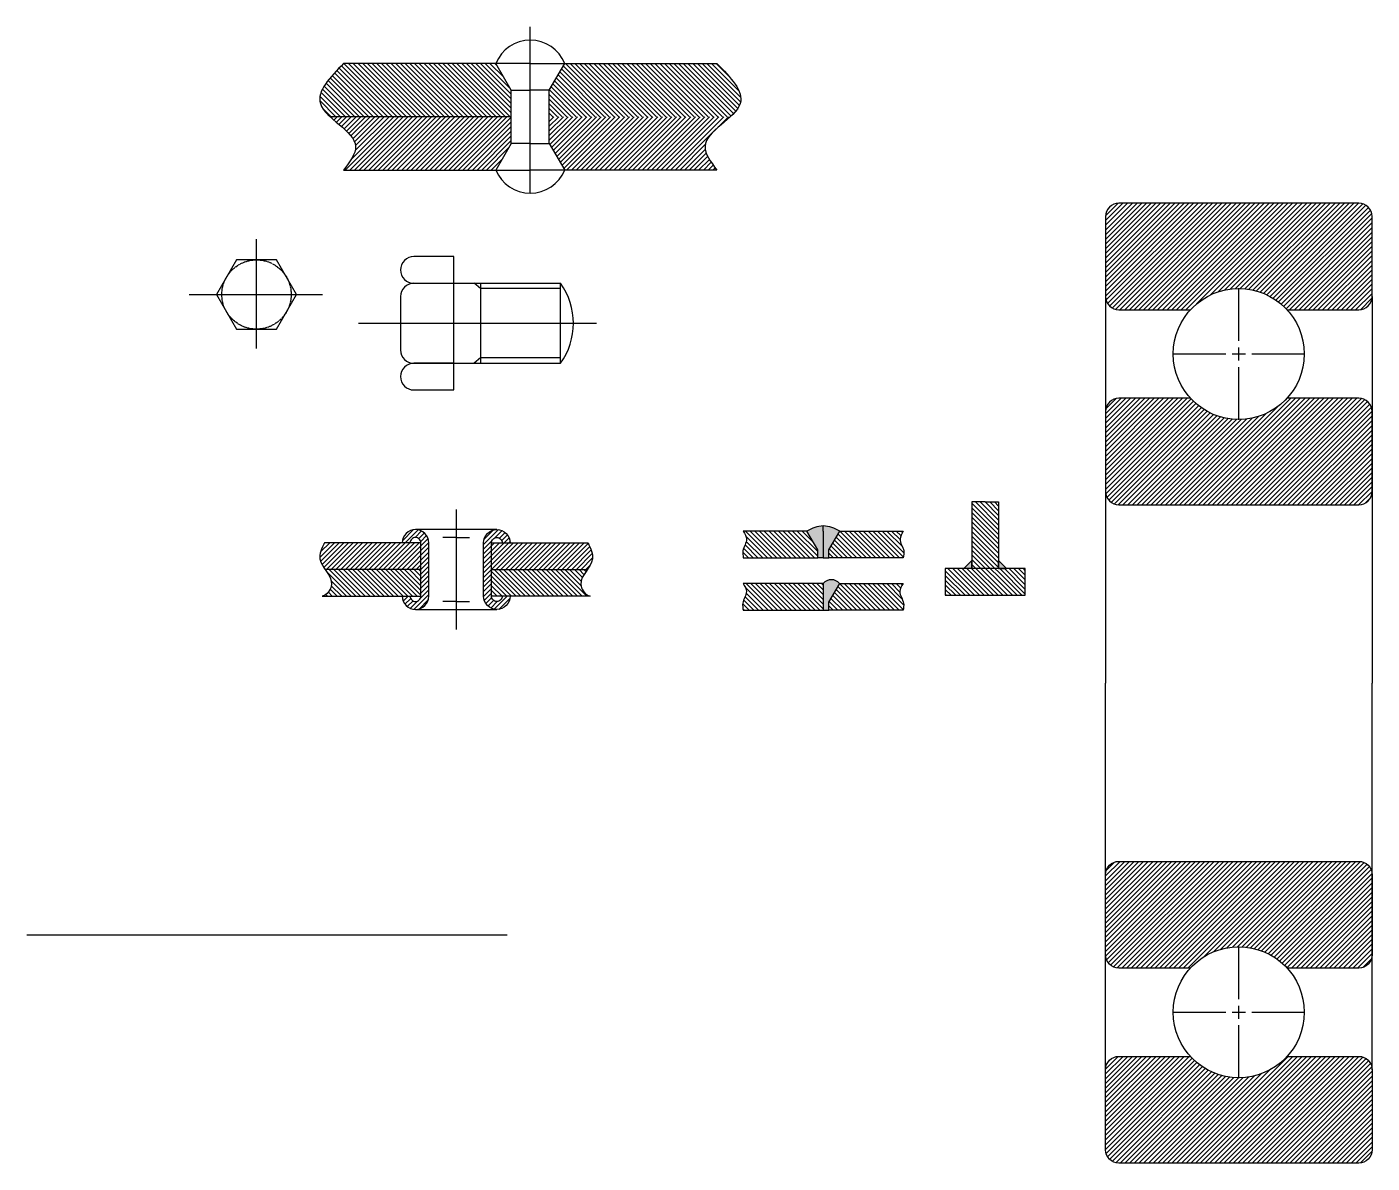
# Model space of a CAD drawing. Header units: inches. Extents: x 166 to 1091, y 1 to 427.
# Drawn here: x 166 to 670, y 1 to 427 of the extents above; entities that cross this region are included whole.
import ezdxf

# ---------------------------------------------------------------- set-up
doc = ezdxf.new("R2010")
doc.units = ezdxf.units.IN
doc.header["$MEASUREMENT"] = 0
doc.linetypes.add('CENTER2', pattern=[1.125, 0.75, -0.125, 0.125, -0.125])
doc.layers.get('0').update_dxf_attribs({"color": 1})
for name, color, linetype in [('kreskowanie', 254, 'Continuous'), ('linia_konczace', 2, 'Continuous'), ('osie', 8, 'CENTER2'), ('spoiny', 3, 'Continuous')]:
    doc.layers.add(name, color=color, linetype=linetype)
doc.layers.add('wyniarowanie', color=9, linetype='Continuous', lineweight=30)
pattern_1 = [(45, (356.0022, 94.336), (-0.8838835, 0.8838835), [])]

# ---------------------------------------------------------------- blocks, each defined once
blk = doc.blocks.new('*U1')
at = {"layer": 'osie', "color": 0, "linetype": 'CENTER2', "transparency": 16777216}
for p, q in [((0, 4.91), (0, 24.68)), ((-24.68, 0), (-4.91, 0)), ((4.91, 0), (24.68, 0)), ((0, -24.68), (0, -4.91))]:
    blk.add_line(p, q, dxfattribs=at)
at = {"layer": 'osie', "color": 0, "linetype": 'Continuous', "transparency": 16777216}
for p, q in [((-2.46, 0), (2.46, 0)), ((0, -2.46), (0, 2.46))]:
    blk.add_line(p, q, dxfattribs=at)
blk = doc.blocks.new('*U2')
at = {"layer": 'osie', "color": 0, "linetype": 'CENTER2', "transparency": 16777216}
for p, q in [((0, 4.91), (0, 24.68)), ((-24.68, 0), (-4.91, 0)), ((4.91, 0), (24.68, 0)), ((0, -24.68), (0, -4.91))]:
    blk.add_line(p, q, dxfattribs=at)
at = {"layer": 'osie', "color": 0, "linetype": 'Continuous', "transparency": 16777216}
for p, q in [((-2.46, 0), (2.46, 0)), ((0, -2.46), (0, 2.46))]:
    blk.add_line(p, q, dxfattribs=at)
blk = doc.blocks.new('*U3')
at = {"layer": 'osie', "color": 0, "linetype": 'CENTER2', "transparency": 16777216}
for p, q in [((0, 4.91), (0, 24.68)), ((-24.68, 0), (-4.91, 0)), ((4.91, 0), (24.68, 0)), ((0, -24.68), (0, -4.91))]:
    blk.add_line(p, q, dxfattribs=at)
at = {"layer": 'osie', "color": 0, "linetype": 'Continuous', "transparency": 16777216}
for p, q in [((-2.46, 0), (2.46, 0)), ((0, -2.46), (0, 2.46))]:
    blk.add_line(p, q, dxfattribs=at)
blk = doc.blocks.new('*U4')
at = {"layer": 'osie', "color": 0, "linetype": 'CENTER2', "transparency": 16777216}
for p, q in [((0, 4.91), (0, 24.68)), ((-24.68, 0), (-4.91, 0)), ((4.91, 0), (24.68, 0)), ((0, -24.68), (0, -4.91))]:
    blk.add_line(p, q, dxfattribs=at)
at = {"layer": 'osie', "color": 0, "linetype": 'Continuous', "transparency": 16777216}
for p, q in [((-2.46, 0), (2.46, 0)), ((0, -2.46), (0, 2.46))]:
    blk.add_line(p, q, dxfattribs=at)
blk = doc.blocks.new('*U5')
at = {"layer": 'osie', "color": 0, "linetype": 'CENTER2', "transparency": 16777216}
for p, q in [((0, 4.91), (0, 24.68)), ((-24.68, 0), (-4.91, 0)), ((4.91, 0), (24.68, 0)), ((0, -24.68), (0, -4.91))]:
    blk.add_line(p, q, dxfattribs=at)
at = {"layer": 'osie', "color": 0, "linetype": 'Continuous', "transparency": 16777216}
for p, q in [((-2.46, 0), (2.46, 0)), ((0, -2.46), (0, 2.46))]:
    blk.add_line(p, q, dxfattribs=at)
blk = doc.blocks.new('*U6')
at = {"layer": 'osie', "color": 0, "linetype": 'CENTER2', "transparency": 16777216}
for p, q in [((0, 4.91), (0, 24.68)), ((-24.68, 0), (-4.91, 0)), ((4.91, 0), (24.68, 0)), ((0, -24.68), (0, -4.91))]:
    blk.add_line(p, q, dxfattribs=at)
at = {"layer": 'osie', "color": 0, "linetype": 'Continuous', "transparency": 16777216}
for p, q in [((-2.46, 0), (2.46, 0)), ((0, -2.46), (0, 2.46))]:
    blk.add_line(p, q, dxfattribs=at)

msp = doc.modelspace()

# ---------------------------------------------------------------- hatches: boundary and pattern name
at = {"layer": 'kreskowanie'}
h = msp.add_hatch(dxfattribs=at)
h.set_pattern_fill('ANSI31', color=256, scale=10, angle=90)
h.paths.add_polyline_path([(530.26, 249.13), (525.26, 249.13), (520.26, 249.13), (520.26, 224.13), (530.26, 224.13)])
h.paths.add_polyline_path([(540.26, 224.13), (510.26, 224.13), (510.26, 214.13), (540.26, 214.13)])
h = msp.add_hatch(dxfattribs=at)
h.set_pattern_fill('ANSI31', color=256, scale=10)
h.set_pattern_definition([(45, (260.1574, 28.9688), (-0.8838835, 0.8838835), [])])
edge = h.paths.add_edge_path()
edge.add_line((313.59, 233.81), (277.41, 233.81))
edge.add_spline(control_points=[(277.41, 233.81), (276.42, 231.74), (274.72, 228.22), (276.79, 225.11), (277.68, 223.81)], knot_values=[0, 0, 0, 0, 6.290185, 10.726223, 10.726223, 10.726223, 10.726223], degree=3, periodic=0)
edge.add_line((277.68, 223.81), (313.59, 223.81))
edge.add_line((313.59, 223.81), (313.59, 233.81))
edge = h.paths.add_edge_path()
edge.add_spline(control_points=[(376, 223.81), (376.89, 225.11), (378.96, 228.22), (377.26, 231.74), (376.27, 233.81)], knot_values=[0, 0, 0, 0, 4.436038, 10.726223, 10.726223, 10.726223, 10.726223], degree=3, periodic=0)
edge.add_line((376.27, 233.81), (340.09, 233.81))
edge.add_line((340.09, 233.81), (340.09, 223.81))
edge.add_line((340.09, 223.81), (376, 223.81))
h.paths.add_polyline_path([(342.09, 235.81, -0.414214), (344.09, 233.81), (347.09, 233.81, 0.414214), (342.09, 238.81, 0.414214), (337.09, 233.81), (337.09, 213.81, 0.414214), (342.09, 208.81, 0.414214), (347.09, 213.81), (344.09, 213.81, -0.414214), (342.09, 211.81, -0.414214), (340.09, 213.81), (340.09, 233.81, -0.414214)])
h.paths.add_polyline_path([(316.59, 233.81, 0.414214), (311.59, 238.81, 0.414214), (306.59, 233.81), (309.59, 233.81, -0.414214), (311.59, 235.81, -0.414214), (313.59, 233.81), (313.59, 213.81, -0.414214), (311.59, 211.81, -0.414214), (309.59, 213.81), (306.59, 213.81, 0.414214), (311.59, 208.81, 0.414214), (316.59, 213.81)])
h = msp.add_hatch(dxfattribs=at)
h.set_pattern_fill('ANSI31', color=256, scale=10, angle=90)
edge = h.paths.add_edge_path()
edge.add_line((458.31, 238.2), (434.51, 238.2))
edge.add_spline(control_points=[(434.51, 238.2), (435.11, 237.21), (436.56, 234.81), (433.97, 231.51), (434.37, 229.08), (434.51, 228.2)], knot_values=[0, 0, 0, 0, 3.20688, 7.814348, 10.451169, 10.451169, 10.451169, 10.451169], degree=3, periodic=0)
edge.add_line((434.51, 228.2), (462.4, 228.2))
edge.add_line((462.4, 228.2), (462.4, 231.2))
edge.add_line((462.4, 231.2), (458.31, 238.2))
h = msp.add_hatch(dxfattribs=at)
h.set_pattern_fill('ANSI31', color=256, scale=10, angle=90)
edge = h.paths.add_edge_path()
edge.add_spline(control_points=[(494.51, 228.2), (494.66, 229.08), (495.06, 231.51), (492.46, 234.81), (493.92, 237.21), (494.51, 238.2)], knot_values=[0, 0, 0, 0, 2.636821, 7.244289, 10.451169, 10.451169, 10.451169, 10.451169], degree=3, periodic=0)
edge.add_line((494.51, 238.2), (470.71, 238.2))
edge.add_line((470.71, 238.2), (466.63, 231.2))
edge.add_line((466.63, 231.2), (466.63, 228.2))
edge.add_line((466.63, 228.2), (494.51, 228.2))
h = msp.add_hatch(dxfattribs=at)
h.set_pattern_fill('ANSI31', color=256, scale=10, angle=90)
h.set_pattern_definition([(135, (260.1574, 28.9688), (-0.8838835, -0.8838835), [])])
edge = h.paths.add_edge_path()
edge.add_line((313.59, 213.81), (313.59, 223.81))
edge.add_line((313.59, 223.81), (277.68, 223.81))
edge.add_spline(control_points=[(277.68, 223.81), (278.9, 222.05), (281.25, 218.8), (278.71, 214.45), (276.85, 213.89), (276.57, 213.81)], knot_values=[10.726223, 10.726223, 10.726223, 10.726223, 16.744315, 21.657424, 22.550742, 22.550742, 22.550742, 22.550742], degree=3, periodic=0)
edge.add_line((277.47, 213.81), (313.59, 213.81))
edge = h.paths.add_edge_path()
edge.add_spline(control_points=[(377.12, 213.81), (376.83, 213.89), (374.97, 214.45), (372.44, 218.8), (374.78, 222.05), (376, 223.81)], knot_values=[10.726223, 10.726223, 10.726223, 10.726223, 11.619542, 16.53265, 22.550742, 22.550742, 22.550742, 22.550742], degree=3, periodic=0)
edge.add_line((376, 223.81), (340.09, 223.81))
edge.add_line((340.09, 223.81), (340.09, 213.81))
edge.add_line((340.09, 213.81), (377.12, 213.81))
h = msp.add_hatch(dxfattribs=at)
h.set_pattern_fill('ANSI31', color=256, scale=10, angle=90)
edge = h.paths.add_edge_path()
edge.add_line((464.45, 218.53), (434.45, 218.53))
edge.add_spline(control_points=[(434.45, 218.53), (435.05, 217.55), (436.5, 215.15), (433.91, 211.84), (434.31, 209.41), (434.45, 208.53)], knot_values=[0, 0, 0, 0, 3.20688, 7.814348, 10.451169, 10.451169, 10.451169, 10.451169], degree=3, periodic=0)
edge.add_line((434.45, 208.53), (464.45, 208.53))
edge.add_line((464.45, 208.53), (464.45, 218.53))
h = msp.add_hatch(dxfattribs=at)
h.set_pattern_fill('ANSI31', color=256, scale=10, angle=90)
h.set_pattern_definition([(135, (-0.0625, -19.6641), (-0.8838835, -0.8838835), [])])
edge = h.paths.add_edge_path()
edge.add_spline(control_points=[(494.45, 208.53), (494.6, 209.41), (495, 211.84), (492.4, 215.15), (493.85, 217.55), (494.45, 218.53)], knot_values=[0, 0, 0, 0, 2.636821, 7.244289, 10.451169, 10.451169, 10.451169, 10.451169], degree=3, periodic=0)
edge.add_line((494.45, 218.53), (470.65, 218.53))
edge.add_line((470.65, 218.53), (466.57, 211.53))
edge.add_line((466.57, 211.53), (466.57, 208.53))
edge.add_line((466.57, 208.53), (494.45, 208.53))
at = {"layer": 'osie'}
h = msp.add_hatch(dxfattribs=at)
h.set_pattern_fill('ANSI31', color=256, scale=10, angle=90)
edge = h.paths.add_edge_path()
edge.add_line((347.48, 393.56), (347.48, 403.56))
edge.add_line((347.48, 403.56), (341.71, 413.56))
edge.add_line((341.71, 413.56), (284.62, 413.56))
edge.add_spline(control_points=[(284.62, 413.56), (279.52, 408.33), (272.55, 401.19), (277.87, 395.15), (279.59, 393.56)], knot_values=[0, 0, 0, 0, 17.42669, 23.807132, 23.807132, 23.807132, 23.807132], degree=3, periodic=0)
edge.add_line((279.59, 393.56), (347.48, 393.56))
h = msp.add_hatch(dxfattribs=at)
h.set_pattern_fill('ANSI31', color=256, scale=10, angle=90)
edge = h.paths.add_edge_path()
edge.add_line((361.75, 403.56), (367.52, 413.56))
edge.add_line((367.52, 413.56), (424.62, 413.56))
edge.add_spline(control_points=[(424.62, 413.56), (429.72, 408.33), (436.68, 401.19), (431.37, 395.15), (429.64, 393.56)], knot_values=[0, 0, 0, 0, 17.42669, 23.807132, 23.807132, 23.807132, 23.807132], degree=3, periodic=0)
edge.add_line((429.64, 393.56), (361.75, 393.56))
edge.add_line((361.75, 393.56), (361.75, 403.56))
h = msp.add_hatch(dxfattribs=at)
h.set_pattern_fill('ANSI31', color=256, scale=10)
edge = h.paths.add_edge_path()
edge.add_line((341.71, 373.56), (347.48, 383.56))
edge.add_line((347.48, 383.56), (347.48, 393.56))
edge.add_line((347.48, 393.56), (279.59, 393.56))
edge.add_spline(control_points=[(279.59, 393.56), (283.46, 389.97), (292.58, 384.08), (286.93, 376.62), (284.62, 373.56)], knot_values=[23.807132, 23.807132, 23.807132, 23.807132, 38.15884, 48.124096, 48.124096, 48.124096, 48.124096], degree=3, periodic=0)
edge.add_line((284.62, 373.56), (341.71, 373.56))
h = msp.add_hatch(dxfattribs=at)
h.set_pattern_fill('ANSI31', color=256, scale=10)
edge = h.paths.add_edge_path()
edge.add_line((361.75, 383.56), (361.75, 393.56))
edge.add_line((361.75, 393.56), (429.64, 393.56))
edge.add_spline(control_points=[(429.64, 393.56), (425.77, 389.97), (416.65, 384.08), (422.3, 376.62), (424.62, 373.56)], knot_values=[23.807132, 23.807132, 23.807132, 23.807132, 38.15884, 48.124096, 48.124096, 48.124096, 48.124096], degree=3, periodic=0)
edge.add_line((424.62, 373.56), (367.52, 373.56))
edge.add_line((367.52, 373.56), (361.75, 383.56))
at = {"layer": 'spoiny'}
h = msp.add_hatch(color=256, dxfattribs=at)
h.dxf.hatch_style = 1
h.paths.add_polyline_path([(464.51, 238.2), (464.51, 240.2, 0.10691), (458.31, 238.2), (462.4, 231.2), (462.4, 228.2), (464.51, 228.2)])
h = msp.add_hatch(color=256, dxfattribs=at)
h.dxf.hatch_style = 1
h.paths.add_polyline_path([(464.51, 228.2), (466.63, 228.2), (466.63, 231.2), (470.71, 238.2, 0.10691), (464.51, 240.2), (464.51, 238.2)])
h = msp.add_hatch(color=256, dxfattribs=at)
h.dxf.hatch_style = 1
h.paths.add_polyline_path([(520.26, 227.13), (517.26, 224.13), (520.26, 224.13)])
h.paths.add_polyline_path([(530.26, 227.13), (530.26, 224.13), (533.26, 224.13)])
h = msp.add_hatch(color=256, dxfattribs=at)
h.dxf.hatch_style = 1
h.paths.add_polyline_path([(464.45, 218.53), (464.45, 208.53), (466.57, 208.53), (466.57, 211.53), (470.65, 218.53, 0.472264)])
at = {"layer": 'wyniarowanie'}
h = msp.add_hatch(dxfattribs=at)
h.set_pattern_fill('ANSI31', color=256, scale=10)
h.set_pattern_definition(pattern_1)
h.paths.add_polyline_path([(665.33, 361.17), (575.33, 361.17, 0.414214), (570.33, 356.17), (570.33, 326.17, 0.414214), (575.33, 321.17), (602.19, 321.17, -0.441096), (638.47, 321.17), (665.33, 321.17, 0.414214), (670.33, 326.17), (670.33, 356.17, 0.414214)])
h.paths.add_polyline_path([(670.33, 283.05, 0.414214), (665.33, 288.05), (638.47, 288.05, -0.441096), (602.19, 288.05), (575.33, 288.05, 0.414214), (570.33, 283.05), (570.33, 253.05, 0.414214), (575.33, 248.05), (665.33, 248.05, 0.414214), (670.33, 253.05)])
h = msp.add_hatch(dxfattribs=at)
h.set_pattern_fill('ANSI31', color=256, scale=10)
h.set_pattern_definition(pattern_1)
h.paths.add_polyline_path([(665.33, 1.25), (575.33, 1.25, -0.414214), (570.33, 6.25), (570.33, 36.25, -0.414214), (575.33, 41.25), (602.19, 41.25, 0.441096), (638.47, 41.25), (665.33, 41.25, -0.414214), (670.33, 36.25), (670.33, 6.25, -0.414214)])
h.paths.add_polyline_path([(670.33, 79.37, -0.414214), (665.33, 74.37), (638.47, 74.37, 0.441096), (602.19, 74.37), (575.33, 74.37, -0.414214), (570.33, 79.37), (570.33, 109.37, -0.414214), (575.33, 114.37), (665.33, 114.37, -0.414214), (670.33, 109.37)])

# ---------------------------------------------------------------- linework, layer by layer
for p, q in [((347.48, 403.56), (341.71, 413.56)), ((361.75, 403.56), (367.52, 413.56)), ((347.48, 393.56), (279.59, 393.56)), ((347.48, 383.56), (341.71, 373.56)), ((361.75, 383.56), (367.52, 373.56)), ((305.95, 336.11), (305.95, 336.11)), ((310.95, 331.11), (365.95, 331.11)), ((335.95, 329.11), (333.58, 331.11)), ((335.95, 331.11), (335.95, 301.11)), ((365.83, 329.11), (335.95, 329.11)), ((365.95, 331.11), (365.83, 329.11)), ((365.95, 301.11), (365.95, 331.11)), ((305.95, 326.11), (305.95, 306.11)), ((570.33, 326.17), (570.33, 181.21)), ((670.33, 326.17), (670.33, 181.21)), ((335.95, 303.11), (333.58, 301.11)), ((365.95, 303.11), (335.95, 303.11)), ((365.95, 301.11), (365.95, 303.11)), ((310.95, 301.11), (365.95, 301.11)), ((325.95, 301.11), (310.95, 301.11)), ((525.26, 249.13), (520.26, 249.13)), ((520.26, 249.13), (520.26, 224.13)), ((525.26, 249.13), (530.26, 249.13)), ((530.26, 249.13), (530.26, 224.13)), ((342.09, 238.81), (311.59, 238.81)), ((326.84, 235.81), (321.84, 235.81)), ((326.84, 235.81), (331.84, 235.81)), ((313.59, 223.81), (277.68, 223.81)), ((340.09, 223.81), (376, 223.81)), ((311.59, 208.81), (342.09, 208.81)), ((326.84, 211.81), (321.84, 211.81)), ((326.84, 211.81), (331.84, 211.81)), ((570.33, 36.25), (570.33, 181.21)), ((670.33, 36.25), (670.33, 181.21))]:
    msp.add_line(p, q)
for points in [[(354.62, 413.56), (284.62, 413.56)], [(354.62, 413.56), (424.62, 413.56)], [(354.62, 383.56), (347.48, 383.56), (347.48, 403.56), (354.62, 403.56)], [(354.62, 383.56), (361.75, 383.56), (361.75, 403.56), (354.62, 403.56)], [(284.62, 373.56), (354.62, 373.56)], [(424.62, 373.56), (354.62, 373.56)], [(458.31, 238.2), (434.51, 238.2)], [(470.71, 238.2), (494.51, 238.2)], [(276.57, 213.81), (313.59, 213.81), (313.59, 233.81), (277.41, 233.81)], [(377.12, 213.81), (340.09, 213.81), (340.09, 233.81), (376.27, 233.81)], [(434.51, 228.2), (462.4, 228.2)], [(494.51, 228.2), (466.63, 228.2)], [(464.45, 218.53), (434.45, 218.53)], [(470.65, 218.53), (494.45, 218.53)], [(434.45, 208.53), (464.45, 208.53)], [(494.45, 208.53), (466.57, 208.53)]]:
    msp.add_lwpolyline(points)
for points in [[(638.47, 321.17), (665.33, 321.17, 0.414214), (670.33, 326.17), (670.33, 356.17, 0.414214), (665.33, 361.17), (575.33, 361.17, 0.414214), (570.33, 356.17), (570.33, 326.17, 0.414214), (575.33, 321.17), (602.19, 321.17)], [(305.95, 296.11), (305.95, 296.11, 0.414214), (310.95, 291.11), (325.95, 291.11), (325.95, 341.11), (310.95, 341.11, 0.414214), (305.95, 336.11), (305.95, 336.11)], [(602.19, 288.05), (575.33, 288.05, 0.414214), (570.33, 283.05), (570.33, 253.05, 0.414214), (575.33, 248.05), (665.33, 248.05, 0.414214), (670.33, 253.05), (670.33, 283.05, 0.414214), (665.33, 288.05), (638.47, 288.05)], [(306.59, 213.81, 0.414214), (311.59, 208.81), (311.59, 208.81, 0.414214), (316.59, 213.81), (316.59, 233.81, 0.414214), (311.59, 238.81), (311.59, 238.81, 0.414214), (306.59, 233.81)], [(347.09, 213.81, -0.414214), (342.09, 208.81), (342.09, 208.81, -0.414214), (337.09, 213.81), (337.09, 233.81, -0.414214), (342.09, 238.81), (342.09, 238.81, -0.414214), (347.09, 233.81)], [(309.59, 213.81, 0.414214), (311.59, 211.81, 0.414214), (313.59, 213.81), (313.59, 233.81, 0.414214), (311.59, 235.81, 0.414214), (309.59, 233.81)], [(344.09, 213.81, -0.414214), (342.09, 211.81, -0.414214), (340.09, 213.81), (340.09, 233.81, -0.414214), (342.09, 235.81, -0.414214), (344.09, 233.81)], [(602.19, 74.37), (575.33, 74.37, -0.414214), (570.33, 79.37), (570.33, 109.37, -0.414214), (575.33, 114.37), (665.33, 114.37, -0.414214), (670.33, 109.37), (670.33, 79.37, -0.414214), (665.33, 74.37), (638.47, 74.37)], [(638.47, 41.25), (665.33, 41.25, -0.414214), (670.33, 36.25), (670.33, 6.25, -0.414214), (665.33, 1.25), (575.33, 1.25, -0.414214), (570.33, 6.25), (570.33, 36.25, -0.414214), (575.33, 41.25), (602.19, 41.25)]]:
    msp.add_lwpolyline(points, format="xyb")
for points in [[(244.45, 339.91), (236.95, 326.92), (244.45, 313.93), (259.45, 313.93), (266.95, 326.92), (259.45, 339.91)], [(510.26, 214.13), (540.26, 214.13), (540.26, 224.13), (510.26, 224.13)]]:
    msp.add_lwpolyline(points, close=True)
for centre in [(620.33, 304.61), (620.33, 57.81)]:
    msp.add_circle(centre, 24.56)
for centre, radius, start, end in [((354.62, 408.35), 13.92, 21.985, 158.015), ((354.62, 378.79), 13.93, 202.0833, 337.9167), ((310.95, 336.11), 5, 270, 270), ((310.95, 336.11), 5, 180, 270), ((310.95, 326.11), 5, 90, 180), ((345.14, 316.11), 25.65, 324.214, 35.786), ((310.95, 306.11), 5, 180, 270), ((310.95, 296.11), 5, 90, 180)]:
    msp.add_arc(centre, radius, start, end)
for points in [[(284.62, 413.56), (275.9, 398.47), (289.08, 382.47), (284.62, 373.56)], [(424.62, 413.56), (433.33, 398.47), (420.15, 382.47), (424.62, 373.56)]]:
    msp.add_spline(points, degree=3)
at = {"layer": 'kreskowanie'}
msp.add_line((326.84, 246.3), (326.84, 201.25), dxfattribs=at)
msp.add_line((326.84, 246.3), (326.84, 201.25), dxfattribs=at)
at = {"layer": 'linia_konczace'}
for points in [[(434.51, 238.2), (435.73, 235.23), (434.37, 230.83), (434.51, 228.2)], [(494.51, 238.2), (493.29, 235.23), (494.66, 230.83), (494.51, 228.2)], [(277.41, 233.81), (275.72, 227.75), (280.06, 218.24), (277.41, 214.1), (276.57, 213.81)], [(376.27, 233.81), (377.96, 227.75), (373.62, 218.24), (376.27, 214.1), (377.12, 213.81)], [(434.45, 218.53), (435.67, 215.56), (434.31, 211.16), (434.45, 208.53)], [(494.45, 218.53), (493.23, 215.56), (494.6, 211.16), (494.45, 208.53)]]:
    msp.add_spline(points, degree=3, dxfattribs=at)
at = {"layer": 'osie'}
for p, q in [((354.62, 364.87), (354.62, 427.24)), ((251.95, 306.7), (251.95, 347.64)), ((226.67, 326.92), (276.73, 326.92)), ((290.24, 316.11), (379.45, 316.11)), ((165.84, 86.88), (345.97, 86.88)), ((165.84, 86.88), (345.97, 86.88))]:
    msp.add_line(p, q, dxfattribs=at)
msp.add_circle((251.95, 326.92), 12.99, dxfattribs=at)
at = {"layer": 'spoiny'}
for p, q in [((462.4, 231.2), (458.31, 238.2)), ((464.51, 238.2), (464.51, 240.2)), ((464.51, 238.2), (464.51, 240.2)), ((464.51, 238.2), (464.51, 228.2)), ((464.51, 238.2), (464.51, 228.2)), ((466.63, 231.2), (470.71, 238.2)), ((462.4, 228.2), (462.4, 231.2)), ((464.51, 228.2), (462.4, 228.2)), ((464.51, 228.2), (466.63, 228.2)), ((466.63, 228.2), (466.63, 231.2)), ((517.26, 224.13), (520.26, 227.13)), ((520.26, 224.13), (520.26, 227.13)), ((520.26, 227.13), (520.26, 227.13)), ((530.26, 224.13), (530.26, 227.13)), ((530.26, 227.13), (533.26, 224.13)), ((520.26, 224.13), (517.26, 224.13)), ((530.26, 224.13), (533.26, 224.13)), ((464.45, 218.53), (464.45, 208.53)), ((464.45, 218.53), (464.45, 208.53)), ((466.57, 211.53), (470.65, 218.53)), ((464.45, 208.53), (466.57, 208.53)), ((466.57, 208.53), (466.57, 211.53))]:
    msp.add_line(p, q, dxfattribs=at)
for centre, radius, start, end in [((466.04, 224.87), 15.4, 95.6783, 120.0876), ((462.99, 224.87), 15.4, 59.9124, 84.3217), ((467.55, 215.98), 4.01, 39.4407, 140.5593)]:
    msp.add_arc(centre, radius, start, end, dxfattribs=at)

# ---------------------------------------------------------------- block references
at = {"layer": 'osie', "linetype": 'CENTER2'}
for name, p in [('*U1', (620.33, 304.61)), ('*U2', (620.33, 304.61)), ('*U3', (620.33, 304.61)), ('*U4', (620.33, 57.81)), ('*U5', (620.33, 57.81)), ('*U6', (620.33, 57.81))]:
    msp.add_blockref(name, p, dxfattribs=at)

doc.saveas('drawing.dxf')
